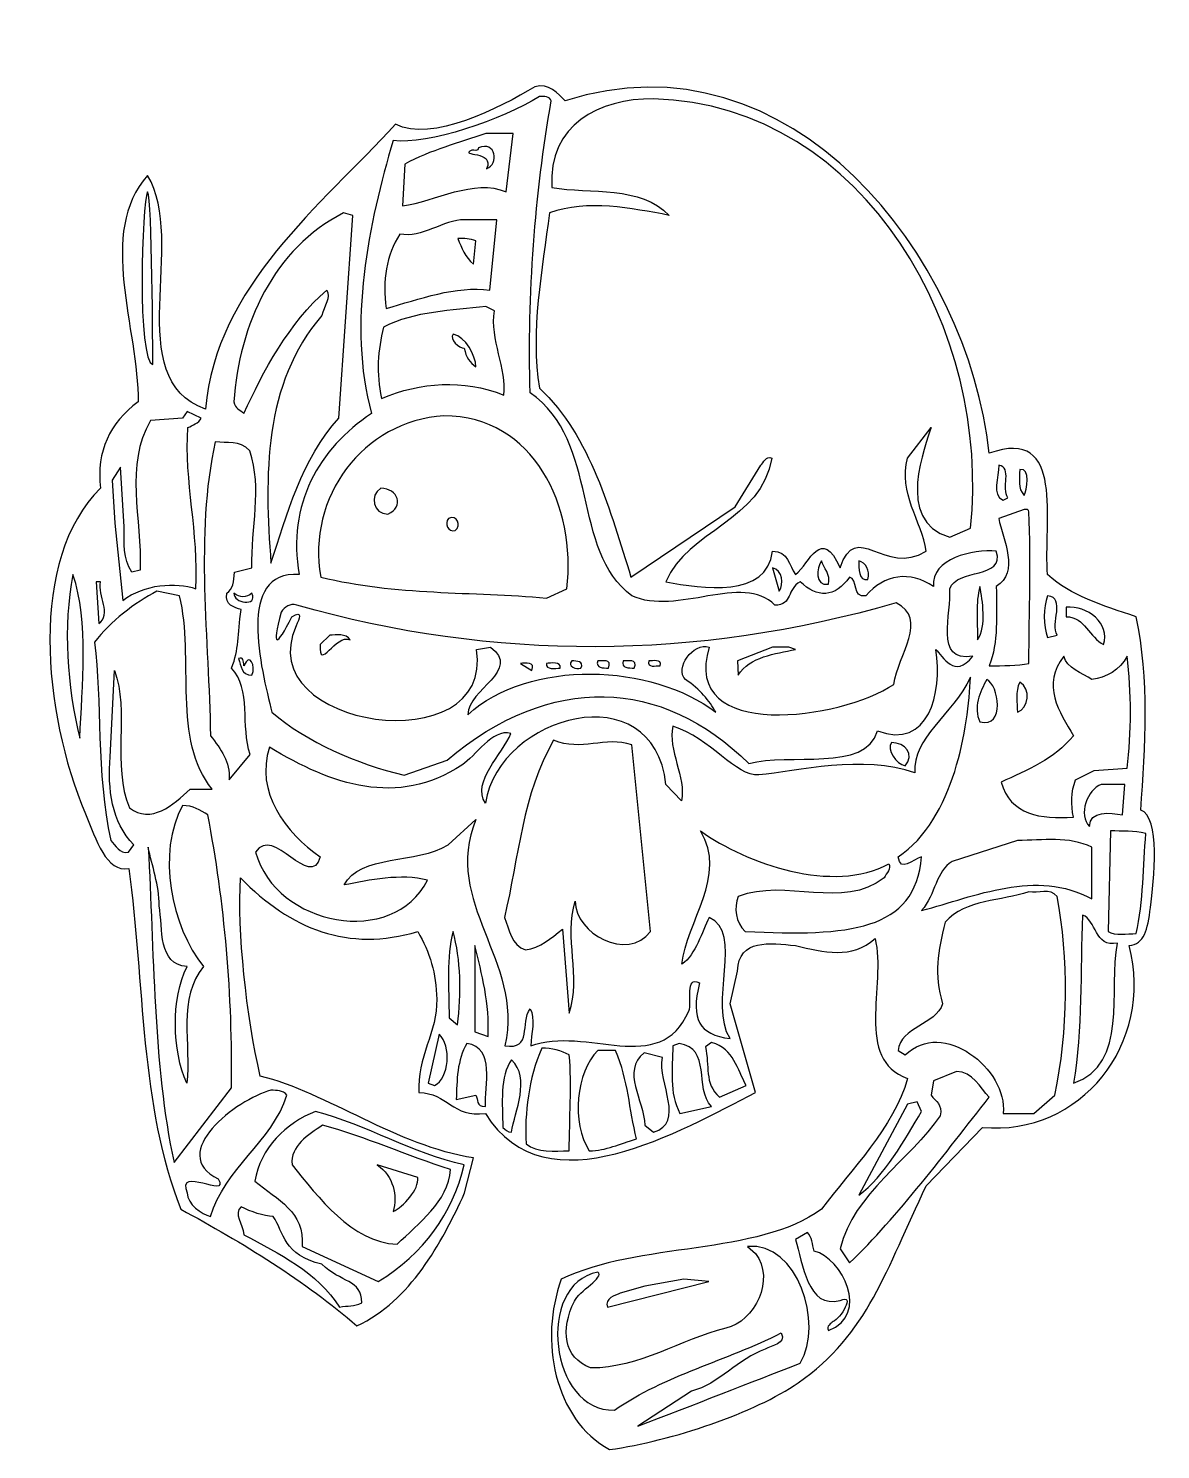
# Model space of a CAD drawing. Header units: centimetres. Extents: x -4.9 to 4.8, y -5.8 to 6.3.
import ezdxf

# ---------------------------------------------------------------- set-up
doc = ezdxf.new("R2010")
doc.units = ezdxf.units.CM
doc.header["$MEASUREMENT"] = 0
doc.layers.add('Ebene 1', color=7, linetype='Continuous')

msp = doc.modelspace()

# ---------------------------------------------------------------- linework, layer by layer
at = {"layer": 'Ebene 1'}
for points, knots in [([(-0.57389, 5.82619), (-0.45705, 5.86429), (-0.37323, 5.76523), (-0.31481, 5.70681), (-0.31481, 5.70681), (1.62066, 6.32657), (3.13958, 4.36823), (3.31738, 2.68929), (3.31738, 2.68929), (3.97778, 2.92805), (3.77966, 2.08985), (3.81776, 1.65043), (3.81776, 1.65043), (4.01842, 1.47009), (4.2775, 1.38881), (4.57722, 1.28975), (4.57722, 1.28975), (4.68898, 0.75889), (4.6585, 0.17977), (4.61532, -0.36632), (4.61532, -0.36632), (4.7855, -0.41712), (4.72962, -0.96576), (4.69914, -1.19944), (4.69914, -1.19944), (4.67374, -1.39248), (4.6458, -1.51186), (4.51626, -1.52456), (4.51626, -1.52456), (4.73724, -2.36276), (4.09716, -3.16286), (3.25896, -3.08158), (3.25896, -3.08158), (3.25896, -3.08158), (2.7789, -3.58196), (2.7789, -3.58196), (2.7789, -3.58196), (2.43346, -4.29824), (2.28106, -4.85196), (1.68162, -5.26852), (1.68162, -5.26852), (1.31078, -5.52506), (0.60466, -5.76382), (0.06618, -5.84002), (0.06618, -5.84002), (-0.40879, -5.58094), (-0.53833, -4.90022), (-0.34783, -4.38206), (-0.34783, -4.38206), (0.3024, -4.06202), (1.3438, -4.1814), (1.87974, -3.78262), (1.87974, -3.78262), (2.13882, -3.44226), (2.4995, -3.08158), (2.61888, -2.66248), (2.61888, -2.66248), (2.15914, -2.50246), (2.43854, -1.86492), (2.33948, -1.4636), (2.33948, -1.4636), (2.13882, -1.64394), (1.90006, -1.58298), (1.65876, -1.52456), (1.65876, -1.52456), (1.43778, -1.50424), (1.17362, -1.4636), (1.16092, -1.743), (1.16092, -1.743), (1.16092, -1.743), (1.09996, -2.02494), (1.09996, -2.02494), (1.09996, -2.02494), (1.09996, -2.02494), (1.31586, -2.7844), (1.31586, -2.7844), (1.31586, -2.7844), (0.67832, -3.1019), (-0.47483, -3.80294), (-0.99807, -2.9622), (-0.99807, -2.9622), (-1.28001, -3.00284), (-1.32319, -2.7844), (-1.56703, -2.7844), (-1.56703, -2.7844), (-1.58735, -2.48214), (-1.40701, -2.2637), (-1.41463, -1.9843), (-1.41463, -1.9843), (-1.41971, -1.76332), (-1.47305, -1.58298), (-1.57719, -1.40518), (-1.57719, -1.40518), (-2.17155, -1.58298), (-2.66685, -1.38486), (-3.09611, -0.94544), (-3.09611, -0.94544), (-3.12151, -1.40518), (-3.04785, -2.124), (-2.92593, -2.64216), (-2.92593, -2.64216), (-2.34935, -2.7844), (-1.75753, -3.2416), (-1.09967, -3.3432), (-1.09967, -3.3432), (-1.09967, -3.3432), (-1.17587, -3.64292), (-1.17587, -3.64292), (-1.17587, -3.64292), (-1.37907, -4.08234), (-1.63815, -4.5624), (-2.09789, -4.78084), (-2.09789, -4.78084), (-2.53477, -4.40238), (-3.08595, -4.06202), (-3.60665, -3.78262), (-3.60665, -3.78262), (-3.95717, -2.90378), (-3.91907, -1.8446), (-4.05115, -0.86416), (-4.05115, -0.86416), (-4.24673, -0.90226), (-4.33055, -0.61778), (-4.42453, -0.3968), (-4.42453, -0.3968), (-4.79029, 0.47441), (-4.91221, 1.78505), (-4.29499, 2.38957), (-4.29499, 2.38957), (-4.33055, 2.70961), (-4.21625, 2.94837), (-3.97241, 3.12871), (-3.97241, 3.12871), (-3.96733, 3.74847), (-4.32801, 4.58667), (-3.89113, 5.06673), (-3.89113, 5.06673), (-3.54569, 4.50793), (-4.12481, 3.32683), (-3.39583, 3.06775), (-3.39583, 3.06775), (-3.30185, 4.12693), (-2.40777, 4.80765), (-1.76769, 5.50615), (-1.76769, 5.50615), (-1.45781, 5.34613), (-0.87615, 5.64585), (-0.57389, 5.82619)], [0, 0, 0, 0, 0.02702703, 0.02702703, 0.02702703, 0.02702703, 0.05405405, 0.05405405, 0.05405405, 0.05405405, 0.08108108, 0.08108108, 0.08108108, 0.08108108, 0.10810811, 0.10810811, 0.10810811, 0.10810811, 0.13513514, 0.13513514, 0.13513514, 0.13513514, 0.16216216, 0.16216216, 0.16216216, 0.16216216, 0.18918919, 0.18918919, 0.18918919, 0.18918919, 0.21621622, 0.21621622, 0.21621622, 0.21621622, 0.24324324, 0.24324324, 0.24324324, 0.24324324, 0.27027027, 0.27027027, 0.27027027, 0.27027027, 0.2972973, 0.2972973, 0.2972973, 0.2972973, 0.32432432, 0.32432432, 0.32432432, 0.32432432, 0.35135135, 0.35135135, 0.35135135, 0.35135135, 0.37837838, 0.37837838, 0.37837838, 0.37837838, 0.40540541, 0.40540541, 0.40540541, 0.40540541, 0.43243243, 0.43243243, 0.43243243, 0.43243243, 0.45945946, 0.45945946, 0.45945946, 0.45945946, 0.48648649, 0.48648649, 0.48648649, 0.48648649, 0.51351351, 0.51351351, 0.51351351, 0.51351351, 0.54054054, 0.54054054, 0.54054054, 0.54054054, 0.56756757, 0.56756757, 0.56756757, 0.56756757, 0.59459459, 0.59459459, 0.59459459, 0.59459459, 0.62162162, 0.62162162, 0.62162162, 0.62162162, 0.64864865, 0.64864865, 0.64864865, 0.64864865, 0.67567568, 0.67567568, 0.67567568, 0.67567568, 0.7027027, 0.7027027, 0.7027027, 0.7027027, 0.72972973, 0.72972973, 0.72972973, 0.72972973, 0.75675676, 0.75675676, 0.75675676, 0.75675676, 0.78378378, 0.78378378, 0.78378378, 0.78378378, 0.81081081, 0.81081081, 0.81081081, 0.81081081, 0.83783784, 0.83783784, 0.83783784, 0.83783784, 0.86486486, 0.86486486, 0.86486486, 0.86486486, 0.89189189, 0.89189189, 0.89189189, 0.89189189, 0.91891892, 0.91891892, 0.91891892, 0.91891892, 0.94594595, 0.94594595, 0.94594595, 0.94594595, 0.97297297, 0.97297297, 0.97297297, 0.97297297, 1, 1, 1, 1]), ([(-0.99553, 5.42741), (-0.99553, 5.42741), (-0.75931, 5.42741), (-0.75931, 5.42741), (-0.75931, 5.42741), (-0.75931, 5.42741), (-0.82027, 4.92703), (-0.82027, 4.92703), (-0.82027, 4.92703), (-1.09713, 5.04641), (-1.42479, 4.84575), (-1.70927, 4.80765), (-1.70927, 4.80765), (-1.70927, 4.80765), (-1.68895, 5.16579), (-1.68895, 5.16579), (-1.68895, 5.16579), (-1.46797, 5.28517), (-1.22159, 5.34613), (-0.99553, 5.42741)], [0, 0, 0, 0, 0.2, 0.2, 0.2, 0.2, 0.4, 0.4, 0.4, 0.4, 0.6, 0.6, 0.6, 0.6, 0.8, 0.8, 0.8, 0.8, 1, 1, 1, 1]), ([(-1.17587, 4.68827), (-1.17587, 4.68827), (-0.89901, 4.68827), (-0.89901, 4.68827), (-0.89901, 4.68827), (-0.89901, 4.68827), (-0.95997, 4.08629), (-0.95997, 4.08629), (-0.95997, 4.08629), (-1.24699, 4.12693), (-1.56703, 4.00755), (-1.84897, 3.92881), (-1.84897, 3.92881), (-1.87945, 4.16757), (-1.84643, 4.38601), (-1.72959, 4.56635), (-1.72959, 4.56635), (-1.54671, 4.52825), (-1.35621, 4.68827), (-1.17587, 4.68827)], [0, 0, 0, 0, 0.2, 0.2, 0.2, 0.2, 0.4, 0.4, 0.4, 0.4, 0.6, 0.6, 0.6, 0.6, 0.8, 0.8, 0.8, 0.8, 1, 1, 1, 1]), ([(-0.99553, 3.94659), (-0.99553, 3.94659), (-0.91933, 3.90849), (-0.91933, 3.90849), (-0.91933, 3.90849), (-0.96251, 3.66719), (-0.81011, 3.40811), (-0.84059, 3.18713), (-0.84059, 3.18713), (-1.19365, 3.32683), (-1.54925, 3.29889), (-1.88707, 3.15919), (-1.88707, 3.15919), (-1.93533, 3.37763), (-1.92009, 3.56813), (-1.86929, 3.76879), (-1.86929, 3.76879), (-1.60767, 3.90849), (-1.28255, 3.90849), (-0.99553, 3.94659)], [0, 0, 0, 0, 0.2, 0.2, 0.2, 0.2, 0.4, 0.4, 0.4, 0.4, 0.6, 0.6, 0.6, 0.6, 0.8, 0.8, 0.8, 0.8, 1, 1, 1, 1]), ([(-1.35367, 3.00933), (-0.57897, 3.00933), (-0.21829, 2.22955), (-0.29957, 1.52851), (-0.29957, 1.52851), (-0.29957, 1.52851), (-0.47483, 1.44977), (-0.47483, 1.44977), (-0.47483, 1.44977), (-1.10729, 1.50819), (-1.77023, 1.47009), (-2.40777, 1.63011), (-2.40777, 1.63011), (-2.53223, 2.30829), (-2.04455, 2.96869), (-1.35367, 3.00933)], [0, 0, 0, 0, 0.25, 0.25, 0.25, 0.25, 0.5, 0.5, 0.5, 0.5, 0.75, 0.75, 0.75, 0.75, 1, 1, 1, 1]), ([(2.51982, 1.40913), (2.79922, 1.26943), (2.5376, 0.96971), (2.4995, 0.71063), (2.4995, 0.71063), (2.06008, 0.41091), (0.66816, 0.21279), (0.91962, 1.03067), (0.91962, 1.03067), (0.78246, 1.07131), (0.61736, 0.85033), (0.71642, 0.75127), (0.71642, 0.75127), (0.84088, 0.66999), (0.91962, 0.57093), (0.9755, 0.47187), (0.9755, 0.47187), (0.43448, 0.89097), (-0.62723, 0.93161), (-1.14793, 0.45155), (-1.14793, 0.45155), (-1.14539, 0.66999), (-0.68565, 0.83001), (-0.95489, 1.03067), (-0.95489, 1.03067), (-0.95489, 1.03067), (-1.07427, 1.01035), (-1.07427, 1.01035), (-1.07427, 1.01035), (-0.91933, 0.03245), (-3.01991, 0.33217), (-2.61859, 1.21101), (-2.61859, 1.21101), (-2.59319, 1.26943), (-2.55763, 1.35071), (-2.65669, 1.28975), (-2.65669, 1.28975), (-2.78369, 1.03067), (-2.83449, 1.01035), (-2.74813, 1.33039), (-2.74813, 1.33039), (-2.71257, 1.37103), (-2.67447, 1.40913), (-2.61351, 1.38881), (-2.61351, 1.38881), (-0.93711, 0.91129), (0.81548, 0.91129), (2.51982, 1.40913)], [0, 0, 0, 0, 0.08333333, 0.08333333, 0.08333333, 0.08333333, 0.16666667, 0.16666667, 0.16666667, 0.16666667, 0.25, 0.25, 0.25, 0.25, 0.33333333, 0.33333333, 0.33333333, 0.33333333, 0.41666667, 0.41666667, 0.41666667, 0.41666667, 0.5, 0.5, 0.5, 0.5, 0.58333333, 0.58333333, 0.58333333, 0.58333333, 0.66666667, 0.66666667, 0.66666667, 0.66666667, 0.75, 0.75, 0.75, 0.75, 0.83333333, 0.83333333, 0.83333333, 0.83333333, 0.91666667, 0.91666667, 0.91666667, 0.91666667, 1, 1, 1, 1]), ([(-0.41387, 0.23311), (-0.17511, 0.13151), (0.02554, 0.27121), (0.25668, 0.19247), (0.25668, 0.19247), (0.25668, 0.19247), (0.4167, -1.40518), (0.4167, -1.40518), (0.4167, -1.40518), (0.21858, -1.66426), (-0.22845, -1.42296), (-0.22845, -1.1461), (-0.22845, -1.1461), (-0.32751, -1.4636), (-0.17257, -1.78364), (-0.27925, -2.10368), (-0.27925, -2.10368), (-0.27925, -2.10368), (-0.33767, -1.38486), (-0.33767, -1.38486), (-0.33767, -1.38486), (-0.44181, -1.4636), (-0.52309, -1.54488), (-0.65517, -1.56266), (-0.65517, -1.56266), (-0.77455, -1.52456), (-0.79487, -1.38486), (-0.83551, -1.2858), (-0.83551, -1.2858), (-0.71105, -0.7651), (-0.68057, -0.22662), (-0.41387, 0.23311)], [0, 0, 0, 0, 0.125, 0.125, 0.125, 0.125, 0.25, 0.25, 0.25, 0.25, 0.375, 0.375, 0.375, 0.375, 0.5, 0.5, 0.5, 0.5, 0.625, 0.625, 0.625, 0.625, 0.75, 0.75, 0.75, 0.75, 0.875, 0.875, 0.875, 0.875, 1, 1, 1, 1]), ([(-2.39253, -3.0638), (-2.02169, -3.16286), (-1.66863, -3.32288), (-1.29779, -3.44226), (-1.29779, -3.44226), (-1.31557, -3.72166), (-1.57211, -3.902), (-1.75499, -4.08234), (-1.75499, -4.08234), (-2.14615, -4.06202), (-2.42555, -3.68356), (-2.65415, -3.40162), (-2.65415, -3.40162), (-2.66939, -3.2416), (-2.51445, -3.14254), (-2.39253, -3.0638)], [0, 0, 0, 0, 0.25, 0.25, 0.25, 0.25, 0.5, 0.5, 0.5, 0.5, 0.75, 0.75, 0.75, 0.75, 1, 1, 1, 1])]:
    msp.add_open_spline(points, degree=3, knots=knots, dxfattribs=at)
at = {"layer": 'Ebene 1', "color": 7}
for points, knots in [([(-0.53579, 5.74491), (-0.49769, 5.74491), (-0.44435, 5.74491), (-0.43419, 5.70681), (-0.43419, 5.70681), (-0.57389, 4.90671), (-0.63993, 4.04819), (-0.61453, 3.20745), (-0.61453, 3.20745), (-0.01255, 2.78835), (-0.26655, 1.85109), (0.25668, 1.47009), (0.25668, 1.47009), (0.63768, 1.28975), (1.20664, 1.67075), (1.48096, 1.38881), (1.48096, 1.38881), (1.63844, 1.38881), (1.58002, 1.52851), (1.6994, 1.58947), (1.6994, 1.58947), (1.8391, 1.44977), (1.99912, 1.44977), (2.12104, 1.63011), (2.12104, 1.63011), (2.19978, 1.60979), (2.13882, 1.44977), (2.26074, 1.47009), (2.26074, 1.47009), (2.41822, 1.65043), (2.6392, 1.68853), (2.83986, 1.54883), (2.83986, 1.54883), (2.81954, 1.79013), (3.17768, 1.86887), (3.37834, 1.85109), (3.37834, 1.85109), (3.45708, 1.60979), (3.03798, 1.70885), (2.97956, 1.52851), (2.97956, 1.52851), (2.99988, 1.33039), (2.83986, 0.89097), (3.17768, 0.95193), (3.17768, 0.95193), (3.0202, 0.75127), (2.9186, 0.95193), (2.86018, 1.01035), (2.86018, 1.01035), (2.9186, 0.62935), (2.79922, 0.15183), (2.3598, 0.31185), (2.3598, 0.31185), (2.26074, -0.04628), (1.60034, 0.13151), (1.25998, 0.03245), (1.25998, 0.03245), (0.51068, 0.77159), (-0.43927, 0.80969), (-1.32573, 0.06293), (-1.32573, 0.06293), (-1.32573, 0.06293), (-1.69403, -0.0666), (-1.69403, -0.0666), (-1.69403, -0.0666), (-2.10551, 0.03245), (-2.51953, 0.21279), (-2.82687, 0.47187), (-2.82687, 0.47187), (-2.91831, 0.85033), (-3.13675, 1.68853), (-2.59319, 1.65043), (-2.59319, 1.65043), (-2.69733, 2.24987), (-2.42555, 2.72993), (-1.97343, 3.02965), (-1.97343, 3.02965), (-2.18171, 3.78911), (-1.99629, 4.66795), (-1.78801, 5.36645), (-1.78801, 5.36645), (-1.49337, 5.32581), (-0.84821, 5.54679), (-0.53579, 5.74491)], [0, 0, 0, 0, 0.04761905, 0.04761905, 0.04761905, 0.04761905, 0.0952381, 0.0952381, 0.0952381, 0.0952381, 0.14285714, 0.14285714, 0.14285714, 0.14285714, 0.19047619, 0.19047619, 0.19047619, 0.19047619, 0.23809524, 0.23809524, 0.23809524, 0.23809524, 0.28571429, 0.28571429, 0.28571429, 0.28571429, 0.33333333, 0.33333333, 0.33333333, 0.33333333, 0.38095238, 0.38095238, 0.38095238, 0.38095238, 0.42857143, 0.42857143, 0.42857143, 0.42857143, 0.47619048, 0.47619048, 0.47619048, 0.47619048, 0.52380952, 0.52380952, 0.52380952, 0.52380952, 0.57142857, 0.57142857, 0.57142857, 0.57142857, 0.61904762, 0.61904762, 0.61904762, 0.61904762, 0.66666667, 0.66666667, 0.66666667, 0.66666667, 0.71428571, 0.71428571, 0.71428571, 0.71428571, 0.76190476, 0.76190476, 0.76190476, 0.76190476, 0.80952381, 0.80952381, 0.80952381, 0.80952381, 0.85714286, 0.85714286, 0.85714286, 0.85714286, 0.9047619, 0.9047619, 0.9047619, 0.9047619, 0.95238095, 0.95238095, 0.95238095, 0.95238095, 1, 1, 1, 1]), ([(0.4421, 5.72459), (2.27852, 5.66617), (3.3377, 3.70783), (3.15736, 2.04921), (3.15736, 2.04921), (3.15736, 2.04921), (2.97956, 1.97047), (2.97956, 1.97047), (2.97956, 1.97047), (2.4995, 2.11017), (2.7789, 2.76803), (2.81954, 2.91027), (2.81954, 2.91027), (2.81954, 2.91027), (2.61888, 2.64865), (2.61888, 2.64865), (2.61888, 2.64865), (2.5376, 2.34893), (2.73826, 2.11017), (2.7789, 1.85109), (2.7789, 1.85109), (2.41822, 1.63011), (2.17946, 2.13049), (2.03976, 1.70885), (2.03976, 1.70885), (1.87974, 2.06953), (1.78068, 1.74949), (1.65876, 1.65043), (1.65876, 1.65043), (1.60034, 1.72917), (1.60034, 1.85109), (1.46064, 1.85109), (1.46064, 1.85109), (1.41746, 1.44977), (0.85612, 1.52851), (0.54878, 1.58947), (0.54878, 1.58947), (0.7342, 2.02889), (1.3692, 2.11017), (1.45556, 2.64865), (1.45556, 2.64865), (1.40222, 2.66897), (1.38698, 2.60801), (1.36158, 2.58769), (1.36158, 2.58769), (1.36158, 2.58769), (1.1406, 2.22955), (1.1406, 2.22955), (1.1406, 2.22955), (1.1406, 2.22955), (0.24906, 1.63011), (0.24906, 1.63011), (0.24906, 1.63011), (0.06872, 2.18891), (-0.08875, 2.82899), (-0.53579, 3.24809), (-0.53579, 3.24809), (-0.61453, 3.72815), (-0.51039, 4.26663), (-0.44943, 4.74669), (-0.44943, 4.74669), (-0.11923, 4.86607), (0.24906, 4.78733), (0.57672, 4.72637), (0.57672, 4.72637), (0.33288, 4.98545), (-0.09891, 4.90671), (-0.42911, 4.96513), (-0.42911, 4.96513), (-0.45959, 5.50615), (-0.02525, 5.72459), (0.4421, 5.72459)], [0, 0, 0, 0, 0.05555556, 0.05555556, 0.05555556, 0.05555556, 0.11111111, 0.11111111, 0.11111111, 0.11111111, 0.16666667, 0.16666667, 0.16666667, 0.16666667, 0.22222222, 0.22222222, 0.22222222, 0.22222222, 0.27777778, 0.27777778, 0.27777778, 0.27777778, 0.33333333, 0.33333333, 0.33333333, 0.33333333, 0.38888889, 0.38888889, 0.38888889, 0.38888889, 0.44444444, 0.44444444, 0.44444444, 0.44444444, 0.5, 0.5, 0.5, 0.5, 0.55555556, 0.55555556, 0.55555556, 0.55555556, 0.61111111, 0.61111111, 0.61111111, 0.61111111, 0.66666667, 0.66666667, 0.66666667, 0.66666667, 0.72222222, 0.72222222, 0.72222222, 0.72222222, 0.77777778, 0.77777778, 0.77777778, 0.77777778, 0.83333333, 0.83333333, 0.83333333, 0.83333333, 0.88888889, 0.88888889, 0.88888889, 0.88888889, 0.94444444, 0.94444444, 0.94444444, 0.94444444, 1, 1, 1, 1]), ([(-1.05649, 5.30549), (-0.90917, 5.36645), (-0.87869, 5.16579), (-0.98791, 5.12515), (-0.98791, 5.12515), (-0.91171, 5.28517), (-1.23175, 5.22675), (-1.11491, 5.28517), (-1.11491, 5.28517), (-1.09713, 5.28517), (-1.05649, 5.26739), (-1.05649, 5.30549)], [0, 0, 0, 0, 0.33333333, 0.33333333, 0.33333333, 0.33333333, 0.66666667, 0.66666667, 0.66666667, 0.66666667, 1, 1, 1, 1]), ([(-3.89113, 4.92703), (-3.85049, 4.86607), (-3.84795, 3.54781), (-3.84541, 3.44875), (-3.84541, 3.44875), (-3.98257, 3.46907), (-3.94193, 4.84575), (-3.89113, 4.92703)], [0, 0, 0, 0, 0.5, 0.5, 0.5, 0.5, 1, 1, 1, 1]), ([(-2.21219, 4.74669), (-2.21219, 4.74669), (-2.13345, 4.72637), (-2.13345, 4.72637), (-2.13345, 4.72637), (-2.13345, 4.72637), (-2.25283, 2.98901), (-2.25283, 2.98901), (-2.25283, 2.98901), (-2.57287, 2.64865), (-2.70241, 2.14827), (-2.83449, 1.74949), (-2.83449, 1.74949), (-2.89037, 2.48863), (-2.90307, 3.28873), (-2.39761, 3.86785), (-2.39761, 3.86785), (-2.37983, 3.94659), (-2.31887, 4.02787), (-2.35697, 4.08629), (-2.35697, 4.08629), (-2.67701, 3.80943), (-2.90561, 3.38779), (-3.06563, 3.02965), (-3.06563, 3.02965), (-3.10119, 3.06775), (-3.14183, 3.06775), (-3.15199, 3.12871), (-3.15199, 3.12871), (-3.10881, 3.78911), (-2.80909, 4.44697), (-2.21219, 4.74669)], [0, 0, 0, 0, 0.125, 0.125, 0.125, 0.125, 0.25, 0.25, 0.25, 0.25, 0.375, 0.375, 0.375, 0.375, 0.5, 0.5, 0.5, 0.5, 0.625, 0.625, 0.625, 0.625, 0.75, 0.75, 0.75, 0.75, 0.875, 0.875, 0.875, 0.875, 1, 1, 1, 1]), ([(-1.23429, 4.52825), (-1.18095, 4.52825), (-1.12761, 4.52825), (-1.07935, 4.50793), (-1.07935, 4.50793), (-1.07935, 4.50793), (-1.09967, 4.30727), (-1.09967, 4.30727), (-1.09967, 4.30727), (-1.17079, 4.36823), (-1.20127, 4.44697), (-1.23429, 4.52825)], [0, 0, 0, 0, 0.33333333, 0.33333333, 0.33333333, 0.33333333, 0.66666667, 0.66666667, 0.66666667, 0.66666667, 1, 1, 1, 1]), ([(-1.27493, 3.70783), (-1.16571, 3.68751), (-1.08189, 3.52749), (-1.07935, 3.42843), (-1.07935, 3.42843), (-1.12761, 3.46907), (-1.16571, 3.50717), (-1.17841, 3.58845), (-1.17841, 3.58845), (-1.22667, 3.58845), (-1.30541, 3.66719), (-1.27493, 3.70783)], [0, 0, 0, 0, 0.33333333, 0.33333333, 0.33333333, 0.33333333, 0.66666667, 0.66666667, 0.66666667, 0.66666667, 1, 1, 1, 1]), ([(-3.55331, 3.04743), (-3.55331, 3.04743), (-3.43139, 2.98901), (-3.43139, 2.98901), (-3.43139, 2.98901), (-3.45425, 2.94837), (-3.50759, 2.92805), (-3.54569, 2.91027), (-3.54569, 2.91027), (-3.57871, 2.44799), (-3.45171, 2.01111), (-3.47711, 1.52851), (-3.47711, 1.52851), (-3.64983, 1.58947), (-3.91907, 1.56915), (-4.10449, 1.42945), (-4.10449, 1.42945), (-4.10449, 1.42945), (-4.17053, 2.08985), (-4.17053, 2.08985), (-4.17053, 2.08985), (-4.17053, 2.08985), (-4.19339, 2.45815), (-4.19339, 2.45815), (-4.19339, 2.45815), (-4.19339, 2.45815), (-4.12481, 2.56991), (-4.12481, 2.56991), (-4.12481, 2.56991), (-4.12481, 2.56991), (-4.09179, 2.05937), (-4.09179, 2.05937), (-4.09179, 2.05937), (-4.09179, 1.91967), (-4.10449, 1.79013), (-4.02575, 1.67075), (-4.02575, 1.67075), (-4.02575, 1.67075), (-3.95463, 1.68853), (-3.95463, 1.68853), (-3.95463, 1.68853), (-3.93939, 2.13049), (-4.09179, 2.58769), (-3.86573, 2.96869), (-3.86573, 2.96869), (-3.86573, 2.96869), (-3.59141, 2.98901), (-3.59141, 2.98901), (-3.59141, 2.98901), (-3.59141, 2.98901), (-3.55331, 3.04743), (-3.55331, 3.04743)], [0, 0, 0, 0, 0.07692308, 0.07692308, 0.07692308, 0.07692308, 0.15384615, 0.15384615, 0.15384615, 0.15384615, 0.23076923, 0.23076923, 0.23076923, 0.23076923, 0.30769231, 0.30769231, 0.30769231, 0.30769231, 0.38461538, 0.38461538, 0.38461538, 0.38461538, 0.46153846, 0.46153846, 0.46153846, 0.46153846, 0.53846154, 0.53846154, 0.53846154, 0.53846154, 0.61538462, 0.61538462, 0.61538462, 0.61538462, 0.69230769, 0.69230769, 0.69230769, 0.69230769, 0.76923077, 0.76923077, 0.76923077, 0.76923077, 0.84615385, 0.84615385, 0.84615385, 0.84615385, 0.92307692, 0.92307692, 0.92307692, 0.92307692, 1, 1, 1, 1]), ([(-3.31201, 2.78835), (-3.21041, 2.76803), (-3.10627, 2.80867), (-3.01483, 2.70961), (-3.01483, 2.70961), (-2.90815, 2.38957), (-3.00721, 2.04921), (-2.99705, 1.70885), (-2.99705, 1.70885), (-2.99705, 1.70885), (-3.14691, 1.67075), (-3.14691, 1.67075), (-3.14691, 1.67075), (-3.15199, 1.58947), (-3.15961, 1.52851), (-3.21295, 1.49041), (-3.21295, 1.49041), (-3.23581, 1.38881), (-3.14437, 1.37103), (-3.09103, 1.35071), (-3.09103, 1.35071), (-3.12405, 1.13227), (-3.10627, 1.01035), (-3.17231, 0.85033), (-3.17231, 0.85033), (-2.99959, 0.66999), (-3.09611, 0.35249), (-3.01229, 0.11119), (-3.01229, 0.11119), (-3.01229, 0.11119), (-3.19263, -0.10724), (-3.19263, -0.10724), (-3.19263, -0.10724), (-3.18501, 0.05277), (-3.26121, 0.15183), (-3.35265, 0.27121), (-3.35265, 0.27121), (-3.36535, 1.09163), (-3.48727, 1.99079), (-3.31201, 2.78835)], [0, 0, 0, 0, 0.1, 0.1, 0.1, 0.1, 0.2, 0.2, 0.2, 0.2, 0.3, 0.3, 0.3, 0.3, 0.4, 0.4, 0.4, 0.4, 0.5, 0.5, 0.5, 0.5, 0.6, 0.6, 0.6, 0.6, 0.7, 0.7, 0.7, 0.7, 0.8, 0.8, 0.8, 0.8, 0.9, 0.9, 0.9, 0.9, 1, 1, 1, 1]), ([(3.39866, 2.58769), (3.51804, 2.56991), (3.41898, 2.38957), (3.4774, 2.30829), (3.4774, 2.30829), (3.4774, 2.30829), (3.43676, 2.28797), (3.43676, 2.28797), (3.43676, 2.28797), (3.3377, 2.32861), (3.39866, 2.48863), (3.39866, 2.58769)], [0, 0, 0, 0, 0.33333333, 0.33333333, 0.33333333, 0.33333333, 0.66666667, 0.66666667, 0.66666667, 0.66666667, 1, 1, 1, 1]), ([(3.579, 2.54959), (3.67806, 2.56991), (3.63742, 2.36925), (3.6171, 2.32861), (3.6171, 2.32861), (3.55868, 2.38957), (3.579, 2.46831), (3.579, 2.54959)], [0, 0, 0, 0, 0.5, 0.5, 0.5, 0.5, 1, 1, 1, 1]), ([(-1.89469, 2.38957), (-1.74483, 2.38957), (-1.68895, 2.22955), (-1.83373, 2.16859), (-1.83373, 2.16859), (-1.96073, 2.16859), (-1.99121, 2.32861), (-1.89469, 2.38957)], [0, 0, 0, 0, 0.5, 0.5, 0.5, 0.5, 1, 1, 1, 1]), ([(3.6171, 2.20923), (3.63742, 2.20923), (3.65774, 2.20923), (3.65774, 2.18891), (3.65774, 2.18891), (3.67806, 1.74949), (3.65774, 1.35071), (3.65774, 0.89097), (3.65774, 0.89097), (3.55868, 0.87065), (3.43676, 0.87065), (3.31738, 0.87065), (3.31738, 0.87065), (3.39866, 1.07131), (3.37834, 1.31007), (3.37834, 1.54883), (3.37834, 1.54883), (3.579, 1.67075), (3.43676, 1.95015), (3.39866, 2.13049), (3.39866, 2.13049), (3.39866, 2.13049), (3.6171, 2.20923), (3.6171, 2.20923)], [0, 0, 0, 0, 0.16666667, 0.16666667, 0.16666667, 0.16666667, 0.33333333, 0.33333333, 0.33333333, 0.33333333, 0.5, 0.5, 0.5, 0.5, 0.66666667, 0.66666667, 0.66666667, 0.66666667, 0.83333333, 0.83333333, 0.83333333, 0.83333333, 1, 1, 1, 1]), ([(-1.31303, 2.13049), (-1.24191, 2.16859), (-1.20127, 2.06953), (-1.25715, 2.02889), (-1.25715, 2.02889), (-1.31557, 2.01111), (-1.35113, 2.08985), (-1.31303, 2.13049)], [0, 0, 0, 0, 0.5, 0.5, 0.5, 0.5, 1, 1, 1, 1]), ([(1.46064, 1.70885), (1.54954, 1.68853), (1.5597, 1.56915), (1.51906, 1.50819), (1.51906, 1.50819), (1.51906, 1.50819), (1.46064, 1.70885), (1.46064, 1.70885)], [0, 0, 0, 0, 0.5, 0.5, 0.5, 0.5, 1, 1, 1, 1]), ([(1.87974, 1.76981), (1.90006, 1.70885), (1.96102, 1.65043), (1.9407, 1.56915), (1.9407, 1.56915), (1.81878, 1.54883), (1.8391, 1.70885), (1.87974, 1.76981)], [0, 0, 0, 0, 0.5, 0.5, 0.5, 0.5, 1, 1, 1, 1]), ([(2.19978, 1.76981), (2.26074, 1.74949), (2.29884, 1.68853), (2.27852, 1.60979), (2.27852, 1.60979), (2.19978, 1.58947), (2.19978, 1.70885), (2.19978, 1.76981)], [0, 0, 0, 0, 0.5, 0.5, 0.5, 0.5, 1, 1, 1, 1]), ([(-4.53121, 1.65043), (-4.39151, 1.25165), (-4.45247, 0.69031), (-4.47279, 0.25089), (-4.47279, 0.25089), (-4.57947, 0.69031), (-4.61757, 1.21101), (-4.53121, 1.65043)], [0, 0, 0, 0, 0.5, 0.5, 0.5, 0.5, 1, 1, 1, 1]), ([(-4.33055, 1.58947), (-4.33055, 1.58947), (-4.29499, 1.58947), (-4.29499, 1.58947), (-4.29499, 1.58947), (-4.32039, 1.47009), (-4.19339, 1.31007), (-4.31023, 1.23133), (-4.31023, 1.23133), (-4.31023, 1.23133), (-4.33055, 1.58947), (-4.33055, 1.58947)], [0, 0, 0, 0, 0.33333333, 0.33333333, 0.33333333, 0.33333333, 0.66666667, 0.66666667, 0.66666667, 0.66666667, 1, 1, 1, 1]), ([(-3.81239, 1.50819), (-3.81239, 1.50819), (-3.61681, 1.47009), (-3.61681, 1.47009), (-3.61681, 1.47009), (-3.48727, 0.93161), (-3.68285, 0.23311), (-3.33741, -0.18598), (-3.33741, -0.18598), (-3.33741, -0.18598), (-3.52791, -0.18598), (-3.52791, -0.18598), (-3.52791, -0.18598), (-3.67015, -0.32568), (-3.86319, -0.4857), (-4.04607, -0.346), (-4.04607, -0.346), (-4.20101, 0.01213), (-4.04353, 0.48965), (-4.17561, 0.83001), (-4.17561, 0.83001), (-4.17561, 0.83001), (-4.21117, 0.09087), (-4.21117, 0.09087), (-4.21117, 0.09087), (-4.23403, -0.18598), (-4.20101, -0.46538), (-4.01051, -0.6635), (-4.01051, -0.6635), (-4.01051, -0.6635), (-4.05623, -0.72446), (-4.05623, -0.72446), (-4.05623, -0.72446), (-4.12989, -0.74478), (-4.16799, -0.6635), (-4.20609, -0.6254), (-4.20609, -0.6254), (-4.33563, -0.04628), (-4.27975, 0.57093), (-4.34579, 1.07131), (-4.34579, 1.07131), (-4.21117, 1.25165), (-4.00035, 1.40913), (-3.81239, 1.50819)], [0, 0, 0, 0, 0.09090909, 0.09090909, 0.09090909, 0.09090909, 0.18181818, 0.18181818, 0.18181818, 0.18181818, 0.27272727, 0.27272727, 0.27272727, 0.27272727, 0.36363636, 0.36363636, 0.36363636, 0.36363636, 0.45454545, 0.45454545, 0.45454545, 0.45454545, 0.54545455, 0.54545455, 0.54545455, 0.54545455, 0.63636364, 0.63636364, 0.63636364, 0.63636364, 0.72727273, 0.72727273, 0.72727273, 0.72727273, 0.81818182, 0.81818182, 0.81818182, 0.81818182, 0.90909091, 0.90909091, 0.90909091, 0.90909091, 1, 1, 1, 1]), ([(-3.15199, 1.49041), (-3.10119, 1.44977), (-3.04785, 1.44977), (-2.99705, 1.49041), (-2.99705, 1.49041), (-2.94371, 1.37103), (-3.15961, 1.40913), (-3.15199, 1.49041)], [0, 0, 0, 0, 0.5, 0.5, 0.5, 0.5, 1, 1, 1, 1]), ([(3.23864, 1.54883), (3.25896, 1.42945), (3.29706, 1.21101), (3.21832, 1.09163), (3.21832, 1.09163), (3.21832, 1.25165), (3.198, 1.40913), (3.23864, 1.54883)], [0, 0, 0, 0, 0.5, 0.5, 0.5, 0.5, 1, 1, 1, 1]), ([(3.81776, 1.47009), (3.97778, 1.44977), (3.83808, 1.23133), (3.89904, 1.13227), (3.89904, 1.13227), (3.89904, 1.13227), (3.81776, 1.11195), (3.81776, 1.11195), (3.81776, 1.11195), (3.77966, 1.21101), (3.77966, 1.37103), (3.81776, 1.47009)], [0, 0, 0, 0, 0.33333333, 0.33333333, 0.33333333, 0.33333333, 0.66666667, 0.66666667, 0.66666667, 0.66666667, 1, 1, 1, 1]), ([(3.97778, 1.37103), (4.15812, 1.38881), (4.35624, 1.23133), (4.29782, 1.05099), (4.29782, 1.05099), (4.1759, 1.11195), (4.1378, 1.28975), (3.97778, 1.28975), (3.97778, 1.28975), (3.97778, 1.28975), (3.97778, 1.37103), (3.97778, 1.37103)], [0, 0, 0, 0, 0.33333333, 0.33333333, 0.33333333, 0.33333333, 0.66666667, 0.66666667, 0.66666667, 0.66666667, 1, 1, 1, 1]), ([(-2.33157, 1.13227), (-2.27569, 1.13227), (-2.19187, 1.15005), (-2.15631, 1.09163), (-2.15631, 1.09163), (-2.28331, 1.15005), (-2.42301, 0.80969), (-2.41285, 1.05099), (-2.41285, 1.05099), (-2.41285, 1.05099), (-2.33157, 1.13227), (-2.33157, 1.13227)], [0, 0, 0, 0, 0.33333333, 0.33333333, 0.33333333, 0.33333333, 0.66666667, 0.66666667, 0.66666667, 0.66666667, 1, 1, 1, 1]), ([(-3.11135, 0.93161), (-3.07071, 0.95193), (-3.07325, 0.91129), (-3.06563, 0.87065), (-3.06563, 0.87065), (-3.01483, 0.99003), (-2.96403, 0.87065), (-2.99705, 0.78937), (-2.99705, 0.78937), (-3.09103, 0.78937), (-3.09103, 0.87065), (-3.11135, 0.93161)], [0, 0, 0, 0, 0.33333333, 0.33333333, 0.33333333, 0.33333333, 0.66666667, 0.66666667, 0.66666667, 0.66666667, 1, 1, 1, 1]), ([(1.46064, 1.03067), (1.46064, 1.03067), (1.60034, 1.03067), (1.60034, 1.03067), (1.60034, 1.03067), (1.60034, 1.03067), (1.65876, 1.01035), (1.65876, 1.01035), (1.65876, 1.01035), (1.47842, 0.96971), (1.27268, 0.95193), (1.166, 0.78937), (1.166, 0.78937), (1.166, 0.78937), (1.16092, 0.91129), (1.16092, 0.91129), (1.16092, 0.91129), (1.16092, 0.91129), (1.46064, 1.03067), (1.46064, 1.03067)], [0, 0, 0, 0, 0.2, 0.2, 0.2, 0.2, 0.4, 0.4, 0.4, 0.4, 0.6, 0.6, 0.6, 0.6, 0.8, 0.8, 0.8, 0.8, 1, 1, 1, 1]), ([(-0.69581, 0.89097), (-0.65517, 0.89097), (-0.56881, 0.91129), (-0.59929, 0.83001), (-0.59929, 0.83001), (-0.59929, 0.83001), (-0.69581, 0.89097), (-0.69581, 0.89097)], [0, 0, 0, 0, 0.5, 0.5, 0.5, 0.5, 1, 1, 1, 1]), ([(-0.47483, 0.89097), (-0.44181, 0.89097), (-0.34275, 0.91129), (-0.35799, 0.85033), (-0.35799, 0.85033), (-0.39863, 0.85033), (-0.48499, 0.83001), (-0.47483, 0.89097)], [0, 0, 0, 0, 0.5, 0.5, 0.5, 0.5, 1, 1, 1, 1]), ([(-0.25639, 0.91129), (-0.21575, 0.91129), (-0.14971, 0.91129), (-0.18019, 0.85033), (-0.18019, 0.85033), (-0.21829, 0.83001), (-0.30211, 0.87065), (-0.25639, 0.91129)], [0, 0, 0, 0, 0.5, 0.5, 0.5, 0.5, 1, 1, 1, 1]), ([(-0.03541, 0.91129), (0.00268, 0.91129), (0.08904, 0.93161), (0.05602, 0.85033), (0.05602, 0.85033), (0.01284, 0.85033), (-0.05573, 0.85033), (-0.03541, 0.91129)], [0, 0, 0, 0, 0.5, 0.5, 0.5, 0.5, 1, 1, 1, 1]), ([(0.18302, 0.91129), (0.22112, 0.91129), (0.31002, 0.93161), (0.277, 0.85033), (0.277, 0.85033), (0.23128, 0.85033), (0.16016, 0.85033), (0.18302, 0.91129)], [0, 0, 0, 0, 0.5, 0.5, 0.5, 0.5, 1, 1, 1, 1]), ([(0.40146, 0.91129), (0.43194, 0.91129), (0.5183, 0.93161), (0.49798, 0.87065), (0.49798, 0.87065), (0.46242, 0.87065), (0.38876, 0.85033), (0.40146, 0.91129)], [0, 0, 0, 0, 0.5, 0.5, 0.5, 0.5, 1, 1, 1, 1]), ([(3.95746, 0.95193), (3.97778, 0.85033), (4.11748, 0.80969), (4.19622, 0.75127), (4.19622, 0.75127), (4.31814, 0.77159), (4.43752, 0.83001), (4.49848, 0.95193), (4.49848, 0.95193), (4.53658, 0.64967), (4.53658, 0.29153), (4.49848, -0.00564), (4.49848, -0.00564), (4.49848, -0.00564), (4.21654, -0.02596), (4.21654, -0.02596), (4.21654, -0.02596), (4.21654, -0.02596), (4.05652, -0.10724), (4.05652, -0.10724), (4.05652, -0.10724), (4.01842, -0.2063), (4.01842, -0.32568), (4.03874, -0.42474), (4.03874, -0.42474), (3.75934, -0.44506), (3.49772, -0.40696), (3.41898, -0.12502), (3.41898, -0.12502), (3.63742, -0.02596), (3.87872, 0.07055), (4.03874, 0.27121), (4.03874, 0.27121), (3.91936, 0.47187), (3.75934, 0.71063), (3.95746, 0.95193)], [0, 0, 0, 0, 0.11111111, 0.11111111, 0.11111111, 0.11111111, 0.22222222, 0.22222222, 0.22222222, 0.22222222, 0.33333333, 0.33333333, 0.33333333, 0.33333333, 0.44444444, 0.44444444, 0.44444444, 0.44444444, 0.55555556, 0.55555556, 0.55555556, 0.55555556, 0.66666667, 0.66666667, 0.66666667, 0.66666667, 0.77777778, 0.77777778, 0.77777778, 0.77777778, 0.88888889, 0.88888889, 0.88888889, 0.88888889, 1, 1, 1, 1]), ([(3.15736, 0.77159), (3.13958, 0.35249), (3.0202, -0.44506), (2.5376, -0.7651), (2.5376, -0.7651), (2.55792, -0.9048), (2.65952, -0.78542), (2.73826, -0.7651), (2.73826, -0.7651), (2.68492, -1.40518), (2.11342, -1.44582), (1.22696, -1.40518), (1.22696, -1.40518), (1.14568, -1.3239), (1.13044, -1.20452), (1.166, -1.10546), (1.166, -1.10546), (1.58002, -0.94544), (2.06008, -1.22484), (2.41822, -0.94544), (2.41822, -0.94544), (2.43854, -0.9048), (2.47918, -0.86416), (2.45886, -0.82606), (2.45886, -0.82606), (1.98134, -1.08514), (1.23458, -0.82606), (0.84596, -0.54412), (0.84596, -0.54412), (1.0771, -0.92512), (0.72404, -1.3239), (0.68594, -1.68458), (0.68594, -1.68458), (0.80532, -1.6033), (0.85612, -1.40518), (0.91962, -1.2858), (0.91962, -1.2858), (1.2168, -1.40518), (0.912, -2.02494), (1.09742, -2.32212), (1.09742, -2.32212), (0.83072, -2.28402), (0.7596, -2.16464), (0.8358, -1.8446), (0.8358, -1.8446), (0.7088, -1.77602), (0.77484, -2.01478), (0.74436, -2.0859), (0.74436, -2.0859), (0.49798, -2.6574), (-0.13701, -2.20528), (-0.60945, -2.38308), (-0.60945, -2.38308), (-0.60437, -2.28402), (-0.56881, -2.14432), (-0.61453, -2.06558), (-0.61453, -2.06558), (-0.70089, -2.18496), (-0.59421, -2.42372), (-0.83043, -2.38308), (-0.83043, -2.38308), (-0.66787, -1.64394), (-1.37145, -1.16642), (-1.07935, -0.44506), (-1.07935, -0.44506), (-1.07935, -0.44506), (-1.31811, -0.6635), (-1.31811, -0.6635), (-1.31811, -0.6635), (-1.57973, -0.82606), (-2.08011, -0.74478), (-2.20711, -1.0064), (-2.20711, -1.0064), (-1.99375, -0.96576), (-1.71943, -0.9048), (-1.49337, -0.96576), (-1.49337, -0.96576), (-1.78293, -1.54488), (-2.79131, -1.36454), (-2.96657, -0.72446), (-2.96657, -0.72446), (-2.81417, -0.4857), (-2.49667, -1.06482), (-2.41285, -0.7651), (-2.41285, -0.7651), (-2.70749, -0.56444), (-2.97419, -0.2063), (-2.84719, 0.17215), (-2.84719, 0.17215), (-2.30871, -0.15042), (-1.75753, -0.34346), (-1.19873, 0.01975), (-1.19873, 0.01975), (-1.08189, 0.09595), (-0.93965, 0.33217), (-0.77963, 0.29153), (-0.77963, 0.29153), (-0.85075, 0.11119), (-1.11745, -0.12502), (-0.99807, -0.30536), (-0.99807, -0.30536), (-0.87615, 0.45155), (0.4421, 0.80969), (0.54878, -0.14534), (0.54878, -0.14534), (0.54878, -0.14534), (0.68086, -0.28504), (0.68086, -0.28504), (0.68086, -0.28504), (0.72404, -0.08692), (0.56148, 0.15183), (0.6072, 0.35249), (0.6072, 0.35249), (0.93232, 0.25343), (1.14822, -0.08184), (1.3438, -0.06406), (1.3438, -0.06406), (1.66384, -0.03358), (2.24296, 0.11119), (2.67984, -0.04628), (2.67984, -0.04628), (2.65952, 0.25089), (2.99988, 0.45155), (3.15736, 0.77159)], [0, 0, 0, 0, 0.03225806, 0.03225806, 0.03225806, 0.03225806, 0.06451613, 0.06451613, 0.06451613, 0.06451613, 0.09677419, 0.09677419, 0.09677419, 0.09677419, 0.12903226, 0.12903226, 0.12903226, 0.12903226, 0.16129032, 0.16129032, 0.16129032, 0.16129032, 0.19354839, 0.19354839, 0.19354839, 0.19354839, 0.22580645, 0.22580645, 0.22580645, 0.22580645, 0.25806452, 0.25806452, 0.25806452, 0.25806452, 0.29032258, 0.29032258, 0.29032258, 0.29032258, 0.32258065, 0.32258065, 0.32258065, 0.32258065, 0.35483871, 0.35483871, 0.35483871, 0.35483871, 0.38709677, 0.38709677, 0.38709677, 0.38709677, 0.41935484, 0.41935484, 0.41935484, 0.41935484, 0.4516129, 0.4516129, 0.4516129, 0.4516129, 0.48387097, 0.48387097, 0.48387097, 0.48387097, 0.51612903, 0.51612903, 0.51612903, 0.51612903, 0.5483871, 0.5483871, 0.5483871, 0.5483871, 0.58064516, 0.58064516, 0.58064516, 0.58064516, 0.61290323, 0.61290323, 0.61290323, 0.61290323, 0.64516129, 0.64516129, 0.64516129, 0.64516129, 0.67741935, 0.67741935, 0.67741935, 0.67741935, 0.70967742, 0.70967742, 0.70967742, 0.70967742, 0.74193548, 0.74193548, 0.74193548, 0.74193548, 0.77419355, 0.77419355, 0.77419355, 0.77419355, 0.80645161, 0.80645161, 0.80645161, 0.80645161, 0.83870968, 0.83870968, 0.83870968, 0.83870968, 0.87096774, 0.87096774, 0.87096774, 0.87096774, 0.90322581, 0.90322581, 0.90322581, 0.90322581, 0.93548387, 0.93548387, 0.93548387, 0.93548387, 0.96774194, 0.96774194, 0.96774194, 0.96774194, 1, 1, 1, 1]), ([(3.29706, 0.75127), (3.39866, 0.71063), (3.45708, 0.33217), (3.23864, 0.39059), (3.23864, 0.39059), (3.17768, 0.50997), (3.23864, 0.64967), (3.29706, 0.75127)], [0, 0, 0, 0, 0.5, 0.5, 0.5, 0.5, 1, 1, 1, 1]), ([(3.579, 0.73095), (3.67806, 0.66999), (3.65774, 0.50997), (3.55868, 0.47187), (3.55868, 0.47187), (3.55868, 0.55061), (3.53836, 0.64967), (3.579, 0.73095)], [0, 0, 0, 0, 0.5, 0.5, 0.5, 0.5, 1, 1, 1, 1]), ([(2.47918, 0.21279), (2.59856, 0.21279), (2.67984, 0.11119), (2.59856, 0.01213), (2.59856, 0.01213), (2.51982, 0.03245), (2.43854, 0.15183), (2.47918, 0.21279)], [0, 0, 0, 0, 0.5, 0.5, 0.5, 0.5, 1, 1, 1, 1]), ([(4.2775, -0.14534), (4.2775, -0.14534), (4.47816, -0.14534), (4.47816, -0.14534), (4.47816, -0.14534), (4.47816, -0.14534), (4.45784, -0.40696), (4.45784, -0.40696), (4.45784, -0.40696), (4.35624, -0.38664), (4.1759, -0.36632), (4.1759, -0.50602), (4.1759, -0.50602), (4.07684, -0.40696), (4.15812, -0.18598), (4.2775, -0.14534)], [0, 0, 0, 0, 0.25, 0.25, 0.25, 0.25, 0.5, 0.5, 0.5, 0.5, 0.75, 0.75, 0.75, 0.75, 1, 1, 1, 1]), ([(-3.59141, -0.32568), (-3.50759, -0.32568), (-3.43647, -0.36632), (-3.37551, -0.40696), (-3.37551, -0.40696), (-3.23073, -1.1461), (-3.16215, -1.96398), (-3.17231, -2.74376), (-3.17231, -2.74376), (-3.17231, -2.74376), (-3.66507, -3.3813), (-3.66507, -3.3813), (-3.66507, -3.3813), (-3.84541, -2.5431), (-3.83525, -1.56266), (-3.88605, -0.68382), (-3.88605, -0.68382), (-3.85303, -0.84384), (-3.79207, -1.0064), (-3.79207, -1.1842), (-3.79207, -1.1842), (-3.75905, -1.38486), (-3.80477, -1.68458), (-3.55331, -1.7049), (-3.55331, -1.7049), (-3.69301, -1.9843), (-3.68031, -2.42372), (-3.55585, -2.70312), (-3.55585, -2.70312), (-3.51775, -2.38308), (-3.63713, -1.96398), (-3.41107, -1.7049), (-3.41107, -1.7049), (-3.69047, -1.36454), (-3.81493, -0.72446), (-3.59141, -0.32568)], [0, 0, 0, 0, 0.11111111, 0.11111111, 0.11111111, 0.11111111, 0.22222222, 0.22222222, 0.22222222, 0.22222222, 0.33333333, 0.33333333, 0.33333333, 0.33333333, 0.44444444, 0.44444444, 0.44444444, 0.44444444, 0.55555556, 0.55555556, 0.55555556, 0.55555556, 0.66666667, 0.66666667, 0.66666667, 0.66666667, 0.77777778, 0.77777778, 0.77777778, 0.77777778, 0.88888889, 0.88888889, 0.88888889, 0.88888889, 1, 1, 1, 1]), ([(3.55868, -0.6254), (3.77966, -0.6254), (3.9981, -0.58476), (4.19622, -0.68382), (4.19622, -0.68382), (4.19622, -0.68382), (4.19622, -1.12578), (4.19622, -1.12578), (4.19622, -1.12578), (3.7187, -0.86416), (3.198, -1.10546), (2.73826, -1.22484), (2.73826, -1.22484), (2.86018, -1.08514), (2.86018, -0.88448), (2.99988, -0.80574), (2.99988, -0.80574), (2.99988, -0.80574), (3.55868, -0.6254), (3.55868, -0.6254)], [0, 0, 0, 0, 0.2, 0.2, 0.2, 0.2, 0.4, 0.4, 0.4, 0.4, 0.6, 0.6, 0.6, 0.6, 0.8, 0.8, 0.8, 0.8, 1, 1, 1, 1]), ([(4.35624, -0.54412), (4.45784, -0.54412), (4.5569, -0.54412), (4.6585, -0.56444), (4.6585, -0.56444), (4.63818, -0.84384), (4.63818, -1.1461), (4.57722, -1.42296), (4.57722, -1.42296), (4.49848, -1.42296), (4.39688, -1.44328), (4.33592, -1.40518), (4.33592, -1.40518), (4.33592, -1.40518), (4.35624, -0.54412), (4.35624, -0.54412)], [0, 0, 0, 0, 0.25, 0.25, 0.25, 0.25, 0.5, 0.5, 0.5, 0.5, 0.75, 0.75, 0.75, 0.75, 1, 1, 1, 1]), ([(3.65774, -1.06482), (3.73902, -1.08514), (3.83808, -1.02418), (3.89904, -1.10546), (3.89904, -1.10546), (3.9981, -1.62362), (3.9981, -2.2637), (3.87872, -2.80472), (3.87872, -2.80472), (3.87872, -2.80472), (3.69838, -2.9622), (3.69838, -2.9622), (3.69838, -2.9622), (3.69838, -2.9622), (3.43676, -2.9622), (3.43676, -2.9622), (3.43676, -2.9622), (3.4774, -2.58374), (2.9186, -2.14432), (2.59856, -2.46182), (2.59856, -2.46182), (2.59856, -2.46182), (2.5376, -2.42372), (2.5376, -2.42372), (2.5376, -2.42372), (2.55792, -2.22306), (2.86018, -2.20274), (2.9186, -2.02494), (2.9186, -2.02494), (2.83986, -1.76332), (2.8805, -1.58298), (2.93892, -1.3239), (2.93892, -1.3239), (3.11926, -1.12578), (3.41898, -1.1461), (3.65774, -1.06482)], [0, 0, 0, 0, 0.11111111, 0.11111111, 0.11111111, 0.11111111, 0.22222222, 0.22222222, 0.22222222, 0.22222222, 0.33333333, 0.33333333, 0.33333333, 0.33333333, 0.44444444, 0.44444444, 0.44444444, 0.44444444, 0.55555556, 0.55555556, 0.55555556, 0.55555556, 0.66666667, 0.66666667, 0.66666667, 0.66666667, 0.77777778, 0.77777778, 0.77777778, 0.77777778, 0.88888889, 0.88888889, 0.88888889, 0.88888889, 1, 1, 1, 1]), ([(4.11748, -1.26548), (4.23686, -1.30358), (4.21654, -1.54488), (4.4172, -1.50424), (4.4172, -1.50424), (4.33592, -1.90556), (4.51626, -2.5431), (4.03874, -2.70312), (4.03874, -2.70312), (4.11748, -2.24338), (4.09716, -1.743), (4.11748, -1.26548)], [0, 0, 0, 0, 0.33333333, 0.33333333, 0.33333333, 0.33333333, 0.66666667, 0.66666667, 0.66666667, 0.66666667, 1, 1, 1, 1]), ([(-1.27493, -1.40518), (-1.20889, -1.64394), (-1.20127, -1.94366), (-1.23683, -2.20274), (-1.23683, -2.20274), (-1.23683, -2.20274), (-1.30795, -2.14432), (-1.30795, -2.14432), (-1.30795, -2.14432), (-1.31049, -1.88524), (-1.33335, -1.62362), (-1.27493, -1.40518)], [0, 0, 0, 0, 0.33333333, 0.33333333, 0.33333333, 0.33333333, 0.66666667, 0.66666667, 0.66666667, 0.66666667, 1, 1, 1, 1]), ([(-0.97521, -2.30434), (-0.97521, -2.30434), (-1.08951, -2.2637), (-1.08951, -2.2637), (-1.08951, -2.2637), (-1.08951, -2.2637), (-1.08951, -1.52456), (-1.08951, -1.52456), (-1.08951, -1.52456), (-1.02855, -1.76332), (-0.95997, -2.02494), (-0.97521, -2.30434)], [0, 0, 0, 0, 0.33333333, 0.33333333, 0.33333333, 0.33333333, 0.66666667, 0.66666667, 0.66666667, 0.66666667, 1, 1, 1, 1]), ([(-1.39431, -2.28402), (-1.28763, -2.38308), (-1.30795, -2.66248), (-1.43241, -2.72344), (-1.43241, -2.72344), (-1.43241, -2.72344), (-1.48829, -2.70312), (-1.48829, -2.70312), (-1.48829, -2.70312), (-1.48829, -2.70312), (-1.39431, -2.28402), (-1.39431, -2.28402)], [0, 0, 0, 0, 0.33333333, 0.33333333, 0.33333333, 0.33333333, 0.66666667, 0.66666667, 0.66666667, 0.66666667, 1, 1, 1, 1]), ([(-1.15555, -2.36276), (-0.91171, -2.4034), (-1.00569, -2.72344), (-0.99807, -2.90378), (-0.99807, -2.90378), (-1.08189, -2.90378), (-1.05649, -2.84282), (-1.07935, -2.80472), (-1.07935, -2.80472), (-1.07935, -2.80472), (-1.24699, -2.84282), (-1.24699, -2.84282), (-1.24699, -2.84282), (-1.24191, -2.6828), (-1.24191, -2.50246), (-1.15555, -2.36276)], [0, 0, 0, 0, 0.25, 0.25, 0.25, 0.25, 0.5, 0.5, 0.5, 0.5, 0.75, 0.75, 0.75, 0.75, 1, 1, 1, 1]), ([(-0.51547, -2.4034), (-0.42911, -2.4034), (-0.34783, -2.42372), (-0.27925, -2.46182), (-0.27925, -2.46182), (-0.25639, -2.72344), (-0.27925, -3.00284), (-0.27925, -3.28224), (-0.27925, -3.28224), (-0.40625, -3.28224), (-0.55357, -3.30256), (-0.65009, -3.22128), (-0.65009, -3.22128), (-0.66279, -2.9622), (-0.62723, -2.66248), (-0.51547, -2.4034)], [0, 0, 0, 0, 0.25, 0.25, 0.25, 0.25, 0.5, 0.5, 0.5, 0.5, 0.75, 0.75, 0.75, 0.75, 1, 1, 1, 1]), ([(-0.03541, -2.42372), (-0.03541, -2.42372), (0.11698, -2.42372), (0.11698, -2.42372), (0.11698, -2.42372), (0.22874, -2.6828), (0.23128, -2.9241), (0.29732, -3.18064), (0.29732, -3.18064), (0.15, -3.22128), (0.03824, -3.28224), (-0.10907, -3.28224), (-0.10907, -3.28224), (-0.26401, -3.04348), (-0.22083, -2.60406), (-0.03541, -2.42372)], [0, 0, 0, 0, 0.25, 0.25, 0.25, 0.25, 0.5, 0.5, 0.5, 0.5, 0.75, 0.75, 0.75, 0.75, 1, 1, 1, 1]), ([(0.66054, -2.36276), (0.94248, -2.4034), (0.79008, -2.74376), (0.9374, -2.90378), (0.9374, -2.90378), (0.9374, -2.90378), (0.66816, -2.9622), (0.66816, -2.9622), (0.66816, -2.9622), (0.57418, -2.7844), (0.60466, -2.58374), (0.6072, -2.38308), (0.6072, -2.38308), (0.6072, -2.38308), (0.66054, -2.36276), (0.66054, -2.36276)], [0, 0, 0, 0, 0.25, 0.25, 0.25, 0.25, 0.5, 0.5, 0.5, 0.5, 0.75, 0.75, 0.75, 0.75, 1, 1, 1, 1]), ([(0.93994, -2.35514), (1.13552, -2.41356), (1.15584, -2.58374), (1.23712, -2.72344), (1.23712, -2.72344), (1.23712, -2.72344), (1.00598, -2.8225), (1.00598, -2.8225), (1.00598, -2.8225), (0.8739, -2.70312), (0.9247, -2.55326), (0.8866, -2.39324), (0.8866, -2.39324), (0.8866, -2.39324), (0.93994, -2.35514), (0.93994, -2.35514)], [0, 0, 0, 0, 0.25, 0.25, 0.25, 0.25, 0.5, 0.5, 0.5, 0.5, 0.75, 0.75, 0.75, 0.75, 1, 1, 1, 1]), ([(-0.77455, -2.50246), (-0.60691, -2.66248), (-0.74661, -2.94442), (-0.77455, -3.12222), (-0.77455, -3.12222), (-0.81011, -3.12222), (-0.82535, -3.1019), (-0.84821, -3.08158), (-0.84821, -3.08158), (-0.85329, -2.88346), (-0.87361, -2.64216), (-0.77455, -2.50246)], [0, 0, 0, 0, 0.33333333, 0.33333333, 0.33333333, 0.33333333, 0.66666667, 0.66666667, 0.66666667, 0.66666667, 1, 1, 1, 1]), ([(0.36082, -2.44404), (0.36082, -2.44404), (0.5183, -2.48214), (0.5183, -2.48214), (0.5183, -2.48214), (0.47766, -2.70312), (0.71896, -3.04348), (0.4421, -3.12222), (0.4421, -3.12222), (0.4421, -3.12222), (0.36844, -3.0638), (0.36844, -3.0638), (0.36844, -3.0638), (0.35828, -2.84282), (0.16524, -2.60406), (0.36082, -2.44404)], [0, 0, 0, 0, 0.25, 0.25, 0.25, 0.25, 0.5, 0.5, 0.5, 0.5, 0.75, 0.75, 0.75, 0.75, 1, 1, 1, 1]), ([(3.03798, -2.60406), (3.17768, -2.60406), (3.23864, -2.74376), (3.31738, -2.8225), (3.31738, -2.8225), (2.93892, -3.30256), (2.5376, -3.84358), (2.12104, -4.24236), (2.12104, -4.24236), (2.12104, -4.24236), (2.03976, -4.12044), (2.03976, -4.12044), (2.03976, -4.12044), (2.15914, -3.64292), (2.6392, -3.36098), (2.89828, -2.98252), (2.89828, -2.98252), (2.9186, -2.88346), (2.86018, -2.86314), (2.81954, -2.80472), (2.81954, -2.80472), (2.81954, -2.80472), (2.83986, -2.6828), (2.83986, -2.6828), (2.83986, -2.6828), (2.83986, -2.6828), (3.03798, -2.60406), (3.03798, -2.60406)], [0, 0, 0, 0, 0.14285714, 0.14285714, 0.14285714, 0.14285714, 0.28571429, 0.28571429, 0.28571429, 0.28571429, 0.42857143, 0.42857143, 0.42857143, 0.42857143, 0.57142857, 0.57142857, 0.57142857, 0.57142857, 0.71428571, 0.71428571, 0.71428571, 0.71428571, 0.85714286, 0.85714286, 0.85714286, 0.85714286, 1, 1, 1, 1]), ([(-2.83449, -2.76408), (-2.78369, -2.76408), (-2.73289, -2.76408), (-2.69733, -2.80472), (-2.69733, -2.80472), (-2.82433, -3.2035), (-3.23581, -3.44226), (-3.35265, -3.84358), (-3.35265, -3.84358), (-3.43139, -3.82326), (-3.54823, -3.74198), (-3.55331, -3.64292), (-3.55331, -3.64292), (-3.64983, -3.40162), (-3.18501, -3.70388), (-3.28661, -3.52354), (-3.28661, -3.52354), (-3.72857, -3.30256), (-3.13167, -2.84282), (-2.83449, -2.76408)], [0, 0, 0, 0, 0.2, 0.2, 0.2, 0.2, 0.4, 0.4, 0.4, 0.4, 0.6, 0.6, 0.6, 0.6, 0.8, 0.8, 0.8, 0.8, 1, 1, 1, 1]), ([(2.19978, -3.66324), (2.19978, -3.66324), (2.61888, -2.88346), (2.61888, -2.88346), (2.61888, -2.88346), (2.61888, -2.88346), (2.70016, -2.86314), (2.70016, -2.86314), (2.70016, -2.86314), (2.70016, -2.86314), (2.73826, -2.94442), (2.73826, -2.94442), (2.73826, -2.94442), (2.59856, -3.18318), (2.41822, -3.50322), (2.19978, -3.66324)], [0, 0, 0, 0, 0.25, 0.25, 0.25, 0.25, 0.5, 0.5, 0.5, 0.5, 0.75, 0.75, 0.75, 0.75, 1, 1, 1, 1]), ([(-2.45349, -2.94442), (-2.01153, -3.0638), (-1.62545, -3.30256), (-1.17841, -3.40162), (-1.17841, -3.40162), (-1.28255, -3.82326), (-1.52385, -4.16108), (-1.91501, -4.40238), (-1.91501, -4.40238), (-1.91501, -4.40238), (-2.56779, -4.10012), (-2.56779, -4.10012), (-2.56779, -4.10012), (-2.54239, -3.80294), (-2.78115, -3.70388), (-2.97165, -3.54132), (-2.97165, -3.54132), (-2.93101, -3.26192), (-2.69987, -3.04348), (-2.45349, -2.94442)], [0, 0, 0, 0, 0.2, 0.2, 0.2, 0.2, 0.4, 0.4, 0.4, 0.4, 0.6, 0.6, 0.6, 0.6, 0.8, 0.8, 0.8, 0.8, 1, 1, 1, 1]), ([(-1.92517, -3.40162), (-1.92517, -3.40162), (-1.57719, -3.51084), (-1.57719, -3.51084), (-1.57719, -3.51084), (-1.56195, -3.61244), (-1.70419, -3.7623), (-1.78801, -3.80294), (-1.78801, -3.80294), (-1.74991, -3.66324), (-1.78293, -3.50068), (-1.92517, -3.40162)], [0, 0, 0, 0, 0.33333333, 0.33333333, 0.33333333, 0.33333333, 0.66666667, 0.66666667, 0.66666667, 0.66666667, 1, 1, 1, 1]), ([(-3.09103, -3.7623), (-3.00721, -3.80294), (-2.89545, -3.84358), (-2.81671, -3.84358), (-2.81671, -3.84358), (-2.72019, -3.98074), (-2.73035, -4.17886), (-2.39761, -4.25252), (-2.39761, -4.25252), (-2.24013, -4.41254), (-2.05471, -4.38206), (-2.05725, -4.58272), (-2.05725, -4.58272), (-2.12329, -4.62082), (-2.17409, -4.60304), (-2.24775, -4.62082), (-2.24775, -4.62082), (-2.43571, -4.3211), (-2.76845, -4.16108), (-3.06563, -4.00106), (-3.06563, -4.00106), (-3.07833, -3.902), (-3.15707, -3.82326), (-3.09103, -3.7623)], [0, 0, 0, 0, 0.16666667, 0.16666667, 0.16666667, 0.16666667, 0.33333333, 0.33333333, 0.33333333, 0.33333333, 0.5, 0.5, 0.5, 0.5, 0.66666667, 0.66666667, 0.66666667, 0.66666667, 0.83333333, 0.83333333, 0.83333333, 0.83333333, 1, 1, 1, 1]), ([(1.76036, -3.98074), (1.801, -4.02138), (1.801, -4.08234), (1.81878, -4.14076), (1.81878, -4.14076), (2.06008, -4.20172), (2.29884, -4.68178), (1.9407, -4.82148), (1.9407, -4.82148), (1.92038, -4.78084), (1.96102, -4.76052), (1.98134, -4.74274), (1.98134, -4.74274), (2.03976, -4.72242), (2.17946, -4.50144), (2.03976, -4.5624), (2.03976, -4.5624), (1.76036, -4.64114), (1.71972, -4.24236), (1.65876, -4.0417), (1.65876, -4.0417), (1.65876, -4.0417), (1.76036, -3.98074), (1.76036, -3.98074)], [0, 0, 0, 0, 0.16666667, 0.16666667, 0.16666667, 0.16666667, 0.33333333, 0.33333333, 0.33333333, 0.33333333, 0.5, 0.5, 0.5, 0.5, 0.66666667, 0.66666667, 0.66666667, 0.66666667, 0.83333333, 0.83333333, 0.83333333, 0.83333333, 1, 1, 1, 1]), ([(-0.03541, -4.3211), (0.02808, -4.36174), (-0.19797, -4.4862), (-0.23607, -4.57002), (-0.23607, -4.57002), (-0.35291, -4.8164), (-0.33259, -5.05008), (-0.09637, -5.14152), (-0.09637, -5.14152), (0.32272, -5.14152), (0.66816, -4.90022), (1.06186, -4.80116), (1.06186, -4.80116), (1.31078, -4.74274), (1.48604, -4.38206), (1.31586, -4.16108), (1.31586, -4.16108), (1.31586, -4.16108), (1.24728, -4.10012), (1.24728, -4.10012), (1.24728, -4.10012), (1.67908, -4.06202), (1.90006, -4.76052), (1.6994, -5.10088), (1.6994, -5.10088), (1.2803, -5.2609), (0.77992, -5.46156), (0.30748, -5.63936), (0.30748, -5.63936), (0.30748, -5.63936), (0.76722, -5.33964), (0.76722, -5.33964), (0.76722, -5.33964), (1.00344, -5.28122), (1.166, -5.06024), (1.39968, -4.9815), (1.39968, -4.9815), (1.45302, -4.94086), (1.58002, -4.94086), (1.53684, -4.8418), (1.53684, -4.8418), (1.06186, -5.08056), (0.54878, -5.19994), (0.10682, -5.5022), (0.10682, -5.5022), (-0.44689, -5.51998), (-0.57135, -4.4227), (-0.03541, -4.3211)], [0, 0, 0, 0, 0.08333333, 0.08333333, 0.08333333, 0.08333333, 0.16666667, 0.16666667, 0.16666667, 0.16666667, 0.25, 0.25, 0.25, 0.25, 0.33333333, 0.33333333, 0.33333333, 0.33333333, 0.41666667, 0.41666667, 0.41666667, 0.41666667, 0.5, 0.5, 0.5, 0.5, 0.58333333, 0.58333333, 0.58333333, 0.58333333, 0.66666667, 0.66666667, 0.66666667, 0.66666667, 0.75, 0.75, 0.75, 0.75, 0.83333333, 0.83333333, 0.83333333, 0.83333333, 0.91666667, 0.91666667, 0.91666667, 0.91666667, 1, 1, 1, 1]), ([(0.70118, -4.38206), (0.70118, -4.38206), (0.91708, -4.40238), (0.91708, -4.40238), (0.91708, -4.40238), (0.91708, -4.40238), (0.0484, -4.62082), (0.0484, -4.62082), (0.0484, -4.62082), (0.02046, -4.54208), (0.1119, -4.52176), (0.15762, -4.50144), (0.15762, -4.50144), (0.15762, -4.50144), (0.36844, -4.44048), (0.36844, -4.44048), (0.36844, -4.44048), (0.36844, -4.44048), (0.70118, -4.38206), (0.70118, -4.38206)], [0, 0, 0, 0, 0.2, 0.2, 0.2, 0.2, 0.4, 0.4, 0.4, 0.4, 0.6, 0.6, 0.6, 0.6, 0.8, 0.8, 0.8, 0.8, 1, 1, 1, 1])]:
    msp.add_open_spline(points, degree=3, knots=knots, dxfattribs=at)

doc.saveas('drawing.dxf')
